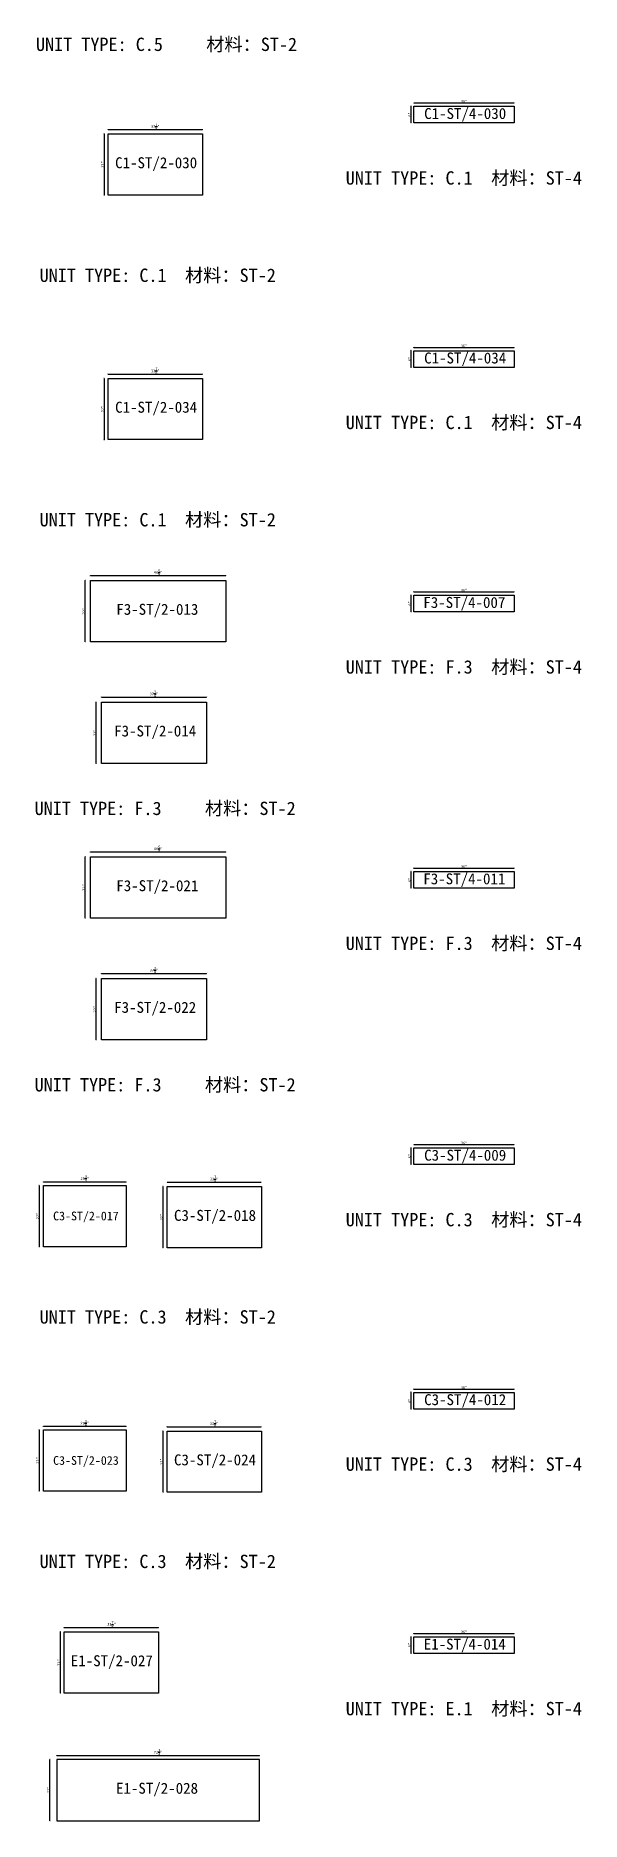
# Model space of a CAD drawing. Header units: millimetres. Extents: x -46962 to 137822, y -48342 to 2116.
# Drawn here: x 19769 to 24745, y -29375 to -13091 of the extents above; entities that cross this region are included whole.
import ezdxf
from ezdxf.enums import TextEntityAlignment as Align

# ---------------------------------------------------------------- set-up
doc = ezdxf.new("R2010")
doc.units = ezdxf.units.MM
doc.layers.add('COUNTERTOP_NUMBER', color=3, linetype='Continuous')
doc.layers.add('COUNTERTOPS', color=7, linetype='Continuous')
doc.styles.add('样式 1', font='')
doc.styles.get('样式 1').set_extended_font_data('NSimSun')
doc.dimstyles.new('副本 ISO-25', dxfattribs={"dimtxt": 25, "dimasz": 10, "dimexe": 1.5, "dimexo": 0.5, "dimtad": 1, "dimlfac": 0.03937, "dimlunit": 5, "dimtxsty": '样式 1', "dimblk": 'ARCHTICK', "dimcen": 2.5, "dimclrd": 256, "dimclrt": 1, "dimazin": 3, "dimtfac": 1, "dimtmove": 0, "dimatfit": 3, "dimfxlon": 1})

msp = doc.modelspace()

# ---------------------------------------------------------------- texts
at = {"style": '样式 1'}
for s, p in [('UNIT TYPE: C.5', (19771.78, -13230.277)), ('材料：ST-2', (21324.505, -13230.277)), ('UNIT TYPE: C.1', (22596.955, -14449.039)), ('材料：ST-4', (23923.236, -14449.039)), ('UNIT TYPE: C.1', (19805.08, -15336.218)), ('材料：ST-2', (21131.361, -15336.218)), ('UNIT TYPE: C.1', (22596.955, -16678.607)), ('材料：ST-4', (23923.236, -16678.607)), ('UNIT TYPE: C.1', (19805.08, -17565.785)), ('材料：ST-2', (21131.361, -17565.785)), ('UNIT TYPE: F.3', (22596.955, -18908.174)), ('材料：ST-4', (23923.236, -18908.174)), ('UNIT TYPE: F.3', (19759.439, -20198.342)), ('材料：ST-2', (21312.164, -20198.342)), ('UNIT TYPE: F.3', (22596.955, -21428.592)), ('材料：ST-4', (23923.236, -21428.592)), ('UNIT TYPE: F.3', (19759.439, -22718.76)), ('材料：ST-2', (21312.164, -22718.76)), ('UNIT TYPE: C.3', (22596.955, -23949.01)), ('材料：ST-4', (23923.236, -23949.01)), ('UNIT TYPE: C.3', (19805.08, -24836.189)), ('材料：ST-2', (21131.361, -24836.189)), ('材料：ST-4', (23923.236, -26178.577)), ('UNIT TYPE: C.3', (22596.955, -26178.577)), ('UNIT TYPE: C.3', (19805.08, -27065.756)), ('材料：ST-2', (21131.361, -27065.756)), ('UNIT TYPE: E.1', (22596.955, -28408.145)), ('材料：ST-4', (23923.236, -28408.145))]:
    msp.add_text(s, height=121.5865, dxfattribs=at).set_placement(p)
at = {"layer": 'COUNTERTOP_NUMBER', "color": 3, "style": '样式 1'}
for s, height, p in [('C1-ST/4-030', 100, (23686.51, -13800.452)), ('C1-ST/2-030', 100, (20867.715, -14249.583)), ('C1-ST/4-034', 100, (23686.51, -16030.019)), ('C1-ST/2-034', 100, (20867.715, -16479.151)), ('F3-ST/4-007', 100, (23678.733, -18259.586)), ('F3-ST/2-013', 100, (20878.58, -18322.228)), ('F3-ST/2-014', 100, (20859.124, -19431.812)), ('F3-ST/2-021', 100, (20878.58, -20842.646)), ('F3-ST/4-011', 100, (23678.733, -20780.004)), ('F3-ST/2-022', 100, (20859.124, -21952.231)), ('C3-ST/4-009', 100, (23686.51, -23300.422)), ('C3-ST/2-017', 80, (20227.2, -23854.771)), ('C3-ST/2-018', 100, (21404.759, -23849.439)), ('C3-ST/4-012', 100, (23686.51, -25529.99)), ('C3-ST/2-023', 80, (20227.2, -26084.338)), ('C3-ST/2-024', 100, (21404.759, -26079.006)), ('E1-ST/4-014', 100, (23682.656, -27759.557)), ('E1-ST/2-027', 100, (20463.78, -27910.928)), ('E1-ST/2-028', 100, (20875.883, -29073.824))]:
    msp.add_text(s, height=height, dxfattribs=at).set_placement(p, align=Align.MIDDLE_CENTER)

# ---------------------------------------------------------------- blocks, each defined once
blk = doc.blocks.new('_ArchTick')
at = {"color": 0, "linetype": 'ByBlock', "const_width": 0.15}
blk.add_lwpolyline([(-0.5, -0.5), (0.5, 0.5)], dxfattribs=at)
blk = doc.blocks.new('*D787')
at = {"color": 0, "lineweight": -2, "transparency": 16777216}
for p, q in [((20430, -13948), (20430, -13946)), ((21290, -13948), (21290, -13946))]:
    blk.add_line(p, q, dxfattribs=at)
at = {"lineweight": -2, "transparency": 16777216}
blk.add_line((20430, -13947), (21290, -13947), dxfattribs=at)
at = {"layer": 'Defpoints', "color": 0, "transparency": 16777216}
for p in [(20430, -13987), (21290, -13947), (21290, -13987)]:
    blk.add_point(p, dxfattribs=at)
at = {"lineweight": -2, "transparency": 16777216, "xscale": 10, "yscale": 10, "zscale": 10, "rotation": 180}
blk.add_blockref('_ArchTick', (20430, -13947), dxfattribs=at)
at = {"lineweight": -2, "transparency": 16777216, "xscale": 10, "yscale": 10, "zscale": 10}
blk.add_blockref('_ArchTick', (21290, -13947), dxfattribs=at)
at = {"color": 1, "transparency": 16777216, "insert": (20860, -13918), "char_height": 25, "attachment_point": 5, "style": '样式 1'}
blk.add_mtext('\\A1;33{\\H1x;\\S7/8;}"', dxfattribs=at)
blk = doc.blocks.new('*D788')
at = {"color": 0, "lineweight": -2, "transparency": 16777216}
for p, q in [((20394, -13987), (20392, -13987)), ((20394, -14545), (20392, -14545))]:
    blk.add_line(p, q, dxfattribs=at)
at = {"lineweight": -2, "transparency": 16777216}
blk.add_line((20393, -13987), (20393, -14545), dxfattribs=at)
at = {"layer": 'Defpoints', "color": 0, "transparency": 16777216}
for p in [(20430, -13987), (20393, -14545), (20430, -14545)]:
    blk.add_point(p, dxfattribs=at)
at = {"lineweight": -2, "transparency": 16777216, "xscale": 10, "yscale": 10, "zscale": 10}
for p, rotation in [((20393, -13987), 90), ((20393, -14545), 270)]:
    blk.add_blockref('_ArchTick', p, dxfattribs=dict(at, rotation=rotation))
at = {"color": 1, "transparency": 16777216, "insert": (20380, -14266), "char_height": 25, "attachment_point": 5, "rotation": 90, "style": '样式 1'}
blk.add_mtext('\\A1;22"', dxfattribs=at)
blk = doc.blocks.new('*D797')
at = {"color": 0, "lineweight": -2, "transparency": 16777216}
for p, q in [((20430, -16178), (20430, -16175)), ((21290, -16178), (21290, -16175))]:
    blk.add_line(p, q, dxfattribs=at)
at = {"lineweight": -2, "transparency": 16777216}
blk.add_line((20430, -16177), (21290, -16177), dxfattribs=at)
at = {"layer": 'Defpoints', "color": 0, "transparency": 16777216}
for p in [(20430, -16216), (21290, -16177), (21290, -16216)]:
    blk.add_point(p, dxfattribs=at)
at = {"lineweight": -2, "transparency": 16777216, "xscale": 10, "yscale": 10, "zscale": 10, "rotation": 180}
blk.add_blockref('_ArchTick', (20430, -16177), dxfattribs=at)
at = {"lineweight": -2, "transparency": 16777216, "xscale": 10, "yscale": 10, "zscale": 10}
blk.add_blockref('_ArchTick', (21290, -16177), dxfattribs=at)
at = {"color": 1, "transparency": 16777216, "insert": (20860, -16148), "char_height": 25, "attachment_point": 5, "style": '样式 1'}
blk.add_mtext('\\A1;33{\\H1x;\\S7/8;}"', dxfattribs=at)
blk = doc.blocks.new('*D798')
at = {"color": 0, "lineweight": -2, "transparency": 16777216}
for p, q in [((20394, -16216), (20392, -16216)), ((20394, -16775), (20392, -16775))]:
    blk.add_line(p, q, dxfattribs=at)
at = {"lineweight": -2, "transparency": 16777216}
blk.add_line((20393, -16216), (20393, -16775), dxfattribs=at)
at = {"layer": 'Defpoints', "color": 0, "transparency": 16777216}
for p in [(20430, -16216), (20393, -16775), (20430, -16775)]:
    blk.add_point(p, dxfattribs=at)
at = {"lineweight": -2, "transparency": 16777216, "xscale": 10, "yscale": 10, "zscale": 10}
for p, rotation in [((20393, -16216), 90), ((20393, -16775), 270)]:
    blk.add_blockref('_ArchTick', p, dxfattribs=dict(at, rotation=rotation))
at = {"color": 1, "transparency": 16777216, "insert": (20380, -16496), "char_height": 25, "attachment_point": 5, "rotation": 90, "style": '样式 1'}
blk.add_mtext('\\A1;22"', dxfattribs=at)
blk = doc.blocks.new('*D811')
at = {"color": 0, "lineweight": -2, "transparency": 16777216}
for p, q in [((20268, -18016), (20268, -18013)), ((21504, -18016), (21504, -18013))]:
    blk.add_line(p, q, dxfattribs=at)
at = {"lineweight": -2, "transparency": 16777216}
blk.add_line((20268, -18015), (21504, -18015), dxfattribs=at)
at = {"layer": 'Defpoints', "color": 0, "transparency": 16777216}
for p in [(20268, -18059), (21504, -18015), (21504, -18059)]:
    blk.add_point(p, dxfattribs=at)
at = {"lineweight": -2, "transparency": 16777216, "xscale": 10, "yscale": 10, "zscale": 10, "rotation": 180}
blk.add_blockref('_ArchTick', (20268, -18015), dxfattribs=at)
at = {"lineweight": -2, "transparency": 16777216, "xscale": 10, "yscale": 10, "zscale": 10}
blk.add_blockref('_ArchTick', (21504, -18015), dxfattribs=at)
at = {"color": 1, "transparency": 16777216, "insert": (20886, -17986), "char_height": 25, "attachment_point": 5, "style": '样式 1'}
blk.add_mtext('\\A1;48{\\H1x;\\S5/8;}"', dxfattribs=at)
blk = doc.blocks.new('*D812')
at = {"color": 0, "lineweight": -2, "transparency": 16777216}
for p, q in [((20222, -18059), (20219, -18059)), ((20222, -18618), (20219, -18618))]:
    blk.add_line(p, q, dxfattribs=at)
at = {"lineweight": -2, "transparency": 16777216}
blk.add_line((20221, -18618), (20221, -18059), dxfattribs=at)
at = {"layer": 'Defpoints', "color": 0, "transparency": 16777216}
for p in [(20221, -18059), (20268, -18059), (20268, -18618)]:
    blk.add_point(p, dxfattribs=at)
at = {"lineweight": -2, "transparency": 16777216, "xscale": 10, "yscale": 10, "zscale": 10}
for p, rotation in [((20221, -18059), 90), ((20221, -18618), 270)]:
    blk.add_blockref('_ArchTick', p, dxfattribs=dict(at, rotation=rotation))
at = {"color": 1, "transparency": 16777216, "insert": (20208, -18339), "char_height": 25, "attachment_point": 5, "rotation": 90, "style": '样式 1'}
blk.add_mtext('\\A1;22"', dxfattribs=at)
blk = doc.blocks.new('*D813')
at = {"color": 0, "lineweight": -2, "transparency": 16777216}
for p, q in [((20369, -19123), (20369, -19120)), ((21328, -19123), (21328, -19120))]:
    blk.add_line(p, q, dxfattribs=at)
at = {"lineweight": -2, "transparency": 16777216}
blk.add_line((20369, -19122), (21328, -19122), dxfattribs=at)
at = {"layer": 'Defpoints', "color": 0, "transparency": 16777216}
for p in [(20369, -19169), (21328, -19122), (21328, -19169)]:
    blk.add_point(p, dxfattribs=at)
at = {"lineweight": -2, "transparency": 16777216, "xscale": 10, "yscale": 10, "zscale": 10, "rotation": 180}
blk.add_blockref('_ArchTick', (20369, -19122), dxfattribs=at)
at = {"lineweight": -2, "transparency": 16777216, "xscale": 10, "yscale": 10, "zscale": 10}
blk.add_blockref('_ArchTick', (21328, -19122), dxfattribs=at)
at = {"color": 1, "transparency": 16777216, "insert": (20848, -19093), "char_height": 25, "attachment_point": 5, "style": '样式 1'}
blk.add_mtext('\\A1;37{\\H1x;\\S3/4;}"', dxfattribs=at)
blk = doc.blocks.new('*D814')
at = {"color": 0, "lineweight": -2, "transparency": 16777216}
for p, q in [((20322, -19169), (20319, -19169)), ((20322, -19728), (20319, -19728))]:
    blk.add_line(p, q, dxfattribs=at)
at = {"lineweight": -2, "transparency": 16777216}
blk.add_line((20321, -19728), (20321, -19169), dxfattribs=at)
at = {"layer": 'Defpoints', "color": 0, "transparency": 16777216}
for p in [(20321, -19169), (20369, -19169), (20369, -19728)]:
    blk.add_point(p, dxfattribs=at)
at = {"lineweight": -2, "transparency": 16777216, "xscale": 10, "yscale": 10, "zscale": 10}
for p, rotation in [((20321, -19169), 90), ((20321, -19728), 270)]:
    blk.add_blockref('_ArchTick', p, dxfattribs=dict(at, rotation=rotation))
at = {"color": 1, "transparency": 16777216, "insert": (20308, -19448), "char_height": 25, "attachment_point": 5, "rotation": 90, "style": '样式 1'}
blk.add_mtext('\\A1;22"', dxfattribs=at)
blk = doc.blocks.new('*D823')
at = {"color": 0, "lineweight": -2, "transparency": 16777216}
for p, q in [((20268, -20536), (20268, -20534)), ((21504, -20536), (21504, -20534))]:
    blk.add_line(p, q, dxfattribs=at)
at = {"lineweight": -2, "transparency": 16777216}
blk.add_line((20268, -20535), (21504, -20535), dxfattribs=at)
at = {"layer": 'Defpoints', "color": 0, "transparency": 16777216}
for p in [(20268, -20580), (21504, -20535), (21504, -20580)]:
    blk.add_point(p, dxfattribs=at)
at = {"lineweight": -2, "transparency": 16777216, "xscale": 10, "yscale": 10, "zscale": 10, "rotation": 180}
blk.add_blockref('_ArchTick', (20268, -20535), dxfattribs=at)
at = {"lineweight": -2, "transparency": 16777216, "xscale": 10, "yscale": 10, "zscale": 10}
blk.add_blockref('_ArchTick', (21504, -20535), dxfattribs=at)
at = {"color": 1, "transparency": 16777216, "insert": (20886, -20506), "char_height": 25, "attachment_point": 5, "style": '样式 1'}
blk.add_mtext('\\A1;48{\\H1x;\\S5/8;}"', dxfattribs=at)
blk = doc.blocks.new('*D824')
at = {"color": 0, "lineweight": -2, "transparency": 16777216}
for p, q in [((20222, -20580), (20219, -20580)), ((20222, -21138), (20219, -21138))]:
    blk.add_line(p, q, dxfattribs=at)
at = {"lineweight": -2, "transparency": 16777216}
blk.add_line((20221, -21138), (20221, -20580), dxfattribs=at)
at = {"layer": 'Defpoints', "color": 0, "transparency": 16777216}
for p in [(20221, -20580), (20268, -20580), (20268, -21138)]:
    blk.add_point(p, dxfattribs=at)
at = {"lineweight": -2, "transparency": 16777216, "xscale": 10, "yscale": 10, "zscale": 10}
for p, rotation in [((20221, -20580), 90), ((20221, -21138), 270)]:
    blk.add_blockref('_ArchTick', p, dxfattribs=dict(at, rotation=rotation))
at = {"color": 1, "transparency": 16777216, "insert": (20208, -20859), "char_height": 25, "attachment_point": 5, "rotation": 90, "style": '样式 1'}
blk.add_mtext('\\A1;22"', dxfattribs=at)
blk = doc.blocks.new('*D825')
at = {"color": 0, "lineweight": -2, "transparency": 16777216}
for p, q in [((20369, -21643), (20369, -21641)), ((21328, -21643), (21328, -21641))]:
    blk.add_line(p, q, dxfattribs=at)
at = {"lineweight": -2, "transparency": 16777216}
blk.add_line((20369, -21642), (21328, -21642), dxfattribs=at)
at = {"layer": 'Defpoints', "color": 0, "transparency": 16777216}
for p in [(21328, -21642), (20369, -21689), (21328, -21689)]:
    blk.add_point(p, dxfattribs=at)
at = {"lineweight": -2, "transparency": 16777216, "xscale": 10, "yscale": 10, "zscale": 10, "rotation": 180}
blk.add_blockref('_ArchTick', (20369, -21642), dxfattribs=at)
at = {"lineweight": -2, "transparency": 16777216, "xscale": 10, "yscale": 10, "zscale": 10}
blk.add_blockref('_ArchTick', (21328, -21642), dxfattribs=at)
at = {"color": 1, "transparency": 16777216, "insert": (20848, -21613), "char_height": 25, "attachment_point": 5, "style": '样式 1'}
blk.add_mtext('\\A1;37{\\H1x;\\S3/4;}"', dxfattribs=at)
blk = doc.blocks.new('*D826')
at = {"color": 0, "lineweight": -2, "transparency": 16777216}
for p, q in [((20322, -21689), (20319, -21689)), ((20322, -22248), (20319, -22248))]:
    blk.add_line(p, q, dxfattribs=at)
at = {"lineweight": -2, "transparency": 16777216}
blk.add_line((20321, -22248), (20321, -21689), dxfattribs=at)
at = {"layer": 'Defpoints', "color": 0, "transparency": 16777216}
for p in [(20321, -21689), (20369, -21689), (20369, -22248)]:
    blk.add_point(p, dxfattribs=at)
at = {"lineweight": -2, "transparency": 16777216, "xscale": 10, "yscale": 10, "zscale": 10}
for p, rotation in [((20321, -21689), 90), ((20321, -22248), 270)]:
    blk.add_blockref('_ArchTick', p, dxfattribs=dict(at, rotation=rotation))
at = {"color": 1, "transparency": 16777216, "insert": (20308, -21969), "char_height": 25, "attachment_point": 5, "rotation": 90, "style": '样式 1'}
blk.add_mtext('\\A1;22"', dxfattribs=at)
blk = doc.blocks.new('*D829')
at = {"color": 0, "lineweight": -2, "transparency": 16777216}
for p, q in [((19839, -23545), (19839, -23542)), ((20595, -23545), (20595, -23542))]:
    blk.add_line(p, q, dxfattribs=at)
at = {"lineweight": -2, "transparency": 16777216}
blk.add_line((19839, -23544), (20595, -23544), dxfattribs=at)
at = {"layer": 'Defpoints', "color": 0, "transparency": 16777216}
for p in [(19839, -23576), (20595, -23544), (20595, -23576)]:
    blk.add_point(p, dxfattribs=at)
at = {"lineweight": -2, "transparency": 16777216, "xscale": 10, "yscale": 10, "zscale": 10, "rotation": 180}
blk.add_blockref('_ArchTick', (19839, -23544), dxfattribs=at)
at = {"lineweight": -2, "transparency": 16777216, "xscale": 10, "yscale": 10, "zscale": 10}
blk.add_blockref('_ArchTick', (20595, -23544), dxfattribs=at)
at = {"color": 1, "transparency": 16777216, "insert": (20217, -23514), "char_height": 25, "attachment_point": 5, "style": '样式 1'}
blk.add_mtext('\\A1;29{\\H1x;\\S3/4;}"', dxfattribs=at)
blk = doc.blocks.new('*D830')
at = {"color": 0, "lineweight": -2, "transparency": 16777216}
for p, q in [((19801, -23576), (19798, -23576)), ((19801, -24135), (19798, -24135))]:
    blk.add_line(p, q, dxfattribs=at)
at = {"lineweight": -2, "transparency": 16777216}
blk.add_line((19800, -23576), (19800, -24135), dxfattribs=at)
at = {"layer": 'Defpoints', "color": 0, "transparency": 16777216}
for p in [(19839, -23576), (19800, -24135), (19839, -24135)]:
    blk.add_point(p, dxfattribs=at)
at = {"lineweight": -2, "transparency": 16777216, "xscale": 10, "yscale": 10, "zscale": 10}
for p, rotation in [((19800, -23576), 90), ((19800, -24135), 270)]:
    blk.add_blockref('_ArchTick', p, dxfattribs=dict(at, rotation=rotation))
at = {"color": 1, "transparency": 16777216, "insert": (19787, -23856), "char_height": 25, "attachment_point": 5, "rotation": 90, "style": '样式 1'}
blk.add_mtext('\\A1;22"', dxfattribs=at)
blk = doc.blocks.new('*D831')
at = {"color": 0, "lineweight": -2, "transparency": 16777216}
for p, q in [((20967, -23548), (20967, -23546)), ((21827, -23548), (21827, -23546))]:
    blk.add_line(p, q, dxfattribs=at)
at = {"lineweight": -2, "transparency": 16777216}
blk.add_line((20967, -23547), (21827, -23547), dxfattribs=at)
at = {"layer": 'Defpoints', "color": 0, "transparency": 16777216}
for p in [(20967, -23586), (21827, -23547), (21827, -23586)]:
    blk.add_point(p, dxfattribs=at)
at = {"lineweight": -2, "transparency": 16777216, "xscale": 10, "yscale": 10, "zscale": 10, "rotation": 180}
blk.add_blockref('_ArchTick', (20967, -23547), dxfattribs=at)
at = {"lineweight": -2, "transparency": 16777216, "xscale": 10, "yscale": 10, "zscale": 10}
blk.add_blockref('_ArchTick', (21827, -23547), dxfattribs=at)
at = {"color": 1, "transparency": 16777216, "insert": (21397, -23518), "char_height": 25, "attachment_point": 5, "style": '样式 1'}
blk.add_mtext('\\A1;33{\\H1x;\\S7/8;}"', dxfattribs=at)
blk = doc.blocks.new('*D832')
at = {"color": 0, "lineweight": -2, "transparency": 16777216}
for p, q in [((20931, -23586), (20929, -23586)), ((20931, -24145), (20929, -24145))]:
    blk.add_line(p, q, dxfattribs=at)
at = {"lineweight": -2, "transparency": 16777216}
blk.add_line((20930, -23586), (20930, -24145), dxfattribs=at)
at = {"layer": 'Defpoints', "color": 0, "transparency": 16777216}
for p in [(20967, -23586), (20930, -24145), (20967, -24145)]:
    blk.add_point(p, dxfattribs=at)
at = {"lineweight": -2, "transparency": 16777216, "xscale": 10, "yscale": 10, "zscale": 10}
for p, rotation in [((20930, -23586), 90), ((20930, -24145), 270)]:
    blk.add_blockref('_ArchTick', p, dxfattribs=dict(at, rotation=rotation))
at = {"color": 1, "transparency": 16777216, "insert": (20917, -23866), "char_height": 25, "attachment_point": 5, "rotation": 90, "style": '样式 1'}
blk.add_mtext('\\A1;22"', dxfattribs=at)
blk = doc.blocks.new('*D841')
at = {"color": 0, "lineweight": -2, "transparency": 16777216}
for p, q in [((19839, -25774), (19839, -25772)), ((20595, -25774), (20595, -25772))]:
    blk.add_line(p, q, dxfattribs=at)
at = {"lineweight": -2, "transparency": 16777216}
blk.add_line((19839, -25773), (20595, -25773), dxfattribs=at)
at = {"layer": 'Defpoints', "color": 0, "transparency": 16777216}
for p in [(19839, -25806), (20595, -25773), (20595, -25806)]:
    blk.add_point(p, dxfattribs=at)
at = {"lineweight": -2, "transparency": 16777216, "xscale": 10, "yscale": 10, "zscale": 10, "rotation": 180}
blk.add_blockref('_ArchTick', (19839, -25773), dxfattribs=at)
at = {"lineweight": -2, "transparency": 16777216, "xscale": 10, "yscale": 10, "zscale": 10}
blk.add_blockref('_ArchTick', (20595, -25773), dxfattribs=at)
at = {"color": 1, "transparency": 16777216, "insert": (20217, -25744), "char_height": 25, "attachment_point": 5, "style": '样式 1'}
blk.add_mtext('\\A1;29{\\H1x;\\S3/4;}"', dxfattribs=at)
blk = doc.blocks.new('*D842')
at = {"color": 0, "lineweight": -2, "transparency": 16777216}
for p, q in [((19801, -25806), (19798, -25806)), ((19801, -26365), (19798, -26365))]:
    blk.add_line(p, q, dxfattribs=at)
at = {"lineweight": -2, "transparency": 16777216}
blk.add_line((19800, -25806), (19800, -26365), dxfattribs=at)
at = {"layer": 'Defpoints', "color": 0, "transparency": 16777216}
for p in [(19839, -25806), (19800, -26365), (19839, -26365)]:
    blk.add_point(p, dxfattribs=at)
at = {"lineweight": -2, "transparency": 16777216, "xscale": 10, "yscale": 10, "zscale": 10}
for p, rotation in [((19800, -25806), 90), ((19800, -26365), 270)]:
    blk.add_blockref('_ArchTick', p, dxfattribs=dict(at, rotation=rotation))
at = {"color": 1, "transparency": 16777216, "insert": (19787, -26085), "char_height": 25, "attachment_point": 5, "rotation": 90, "style": '样式 1'}
blk.add_mtext('\\A1;22"', dxfattribs=at)
blk = doc.blocks.new('*D843')
at = {"color": 0, "lineweight": -2, "transparency": 16777216}
for p, q in [((20967, -25778), (20967, -25775)), ((21827, -25778), (21827, -25775))]:
    blk.add_line(p, q, dxfattribs=at)
at = {"lineweight": -2, "transparency": 16777216}
blk.add_line((20967, -25777), (21827, -25777), dxfattribs=at)
at = {"layer": 'Defpoints', "color": 0, "transparency": 16777216}
for p in [(20967, -25816), (21827, -25777), (21827, -25816)]:
    blk.add_point(p, dxfattribs=at)
at = {"lineweight": -2, "transparency": 16777216, "xscale": 10, "yscale": 10, "zscale": 10, "rotation": 180}
blk.add_blockref('_ArchTick', (20967, -25777), dxfattribs=at)
at = {"lineweight": -2, "transparency": 16777216, "xscale": 10, "yscale": 10, "zscale": 10}
blk.add_blockref('_ArchTick', (21827, -25777), dxfattribs=at)
at = {"color": 1, "transparency": 16777216, "insert": (21397, -25748), "char_height": 25, "attachment_point": 5, "style": '样式 1'}
blk.add_mtext('\\A1;33{\\H1x;\\S7/8;}"', dxfattribs=at)
blk = doc.blocks.new('*D844')
at = {"color": 0, "lineweight": -2, "transparency": 16777216}
for p, q in [((20931, -25816), (20929, -25816)), ((20931, -26375), (20929, -26375))]:
    blk.add_line(p, q, dxfattribs=at)
at = {"lineweight": -2, "transparency": 16777216}
blk.add_line((20930, -25816), (20930, -26375), dxfattribs=at)
at = {"layer": 'Defpoints', "color": 0, "transparency": 16777216}
for p in [(20967, -25816), (20930, -26375), (20967, -26375)]:
    blk.add_point(p, dxfattribs=at)
at = {"lineweight": -2, "transparency": 16777216, "xscale": 10, "yscale": 10, "zscale": 10}
for p, rotation in [((20930, -25816), 90), ((20930, -26375), 270)]:
    blk.add_blockref('_ArchTick', p, dxfattribs=dict(at, rotation=rotation))
at = {"color": 1, "transparency": 16777216, "insert": (20917, -26095), "char_height": 25, "attachment_point": 5, "rotation": 90, "style": '样式 1'}
blk.add_mtext('\\A1;22"', dxfattribs=at)
blk = doc.blocks.new('*D861')
at = {"color": 0, "lineweight": -2, "transparency": 16777216}
for p, q in [((20030, -27610), (20030, -27607)), ((20890, -27610), (20890, -27607))]:
    blk.add_line(p, q, dxfattribs=at)
at = {"lineweight": -2, "transparency": 16777216}
blk.add_line((20030, -27609), (20890, -27609), dxfattribs=at)
at = {"layer": 'Defpoints', "color": 0, "transparency": 16777216}
for p in [(20030, -27648), (20890, -27609), (20890, -27648)]:
    blk.add_point(p, dxfattribs=at)
at = {"lineweight": -2, "transparency": 16777216, "xscale": 10, "yscale": 10, "zscale": 10, "rotation": 180}
blk.add_blockref('_ArchTick', (20030, -27609), dxfattribs=at)
at = {"lineweight": -2, "transparency": 16777216, "xscale": 10, "yscale": 10, "zscale": 10}
blk.add_blockref('_ArchTick', (20890, -27609), dxfattribs=at)
at = {"color": 1, "transparency": 16777216, "insert": (20460, -27579), "char_height": 25, "attachment_point": 5, "style": '样式 1'}
blk.add_mtext('\\A1;33{\\H1x;\\S7/8;}"', dxfattribs=at)
blk = doc.blocks.new('*D862')
at = {"color": 0, "lineweight": -2, "transparency": 16777216}
for p, q in [((19994, -27648), (19992, -27648)), ((19994, -28207), (19992, -28207))]:
    blk.add_line(p, q, dxfattribs=at)
at = {"lineweight": -2, "transparency": 16777216}
blk.add_line((19993, -27648), (19993, -28207), dxfattribs=at)
at = {"layer": 'Defpoints', "color": 0, "transparency": 16777216}
for p in [(20030, -27648), (19993, -28207), (20030, -28207)]:
    blk.add_point(p, dxfattribs=at)
at = {"lineweight": -2, "transparency": 16777216, "xscale": 10, "yscale": 10, "zscale": 10}
for p, rotation in [((19993, -27648), 90), ((19993, -28207), 270)]:
    blk.add_blockref('_ArchTick', p, dxfattribs=dict(at, rotation=rotation))
at = {"color": 1, "transparency": 16777216, "insert": (19980, -27927), "char_height": 25, "attachment_point": 5, "rotation": 90, "style": '样式 1'}
blk.add_mtext('\\A1;22"', dxfattribs=at)
blk = doc.blocks.new('*D863')
at = {"color": 0, "lineweight": -2, "transparency": 16777216}
for p, q in [((19962, -28775), (19962, -28773)), ((21810, -28775), (21810, -28773))]:
    blk.add_line(p, q, dxfattribs=at)
at = {"lineweight": -2, "transparency": 16777216}
blk.add_line((19962, -28774), (21810, -28774), dxfattribs=at)
at = {"layer": 'Defpoints', "color": 0, "transparency": 16777216}
for p in [(19962, -28811), (21810, -28774), (21810, -28811)]:
    blk.add_point(p, dxfattribs=at)
at = {"lineweight": -2, "transparency": 16777216, "xscale": 10, "yscale": 10, "zscale": 10, "rotation": 180}
blk.add_blockref('_ArchTick', (19962, -28774), dxfattribs=at)
at = {"lineweight": -2, "transparency": 16777216, "xscale": 10, "yscale": 10, "zscale": 10}
blk.add_blockref('_ArchTick', (21810, -28774), dxfattribs=at)
at = {"color": 1, "transparency": 16777216, "insert": (20886, -28745), "char_height": 25, "attachment_point": 5, "style": '样式 1'}
blk.add_mtext('\\A1;72{\\H1x;\\S3/4;}"', dxfattribs=at)
blk = doc.blocks.new('*D864')
at = {"color": 0, "lineweight": -2, "transparency": 16777216}
for p, q in [((19900, -28811), (19898, -28811)), ((19900, -29370), (19898, -29370))]:
    blk.add_line(p, q, dxfattribs=at)
at = {"lineweight": -2, "transparency": 16777216}
blk.add_line((19899, -29370), (19899, -28811), dxfattribs=at)
at = {"layer": 'Defpoints', "color": 0, "transparency": 16777216}
for p in [(19899, -28811), (19962, -28811), (19962, -29370)]:
    blk.add_point(p, dxfattribs=at)
at = {"lineweight": -2, "transparency": 16777216, "xscale": 10, "yscale": 10, "zscale": 10}
for p, rotation in [((19899, -28811), 90), ((19899, -29370), 270)]:
    blk.add_blockref('_ArchTick', p, dxfattribs=dict(at, rotation=rotation))
at = {"color": 1, "transparency": 16777216, "insert": (19886, -29090), "char_height": 25, "attachment_point": 5, "rotation": 90, "style": '样式 1'}
blk.add_mtext('\\A1;22"', dxfattribs=at)
blk = doc.blocks.new('*D793')
at = {"color": 0, "lineweight": -2, "transparency": 16777216}
for p, q in [((23219, -13704), (23219, -13702)), ((24133, -13704), (24133, -13702))]:
    blk.add_line(p, q, dxfattribs=at)
at = {"lineweight": -2, "transparency": 16777216}
blk.add_line((23219, -13703), (24133, -13703), dxfattribs=at)
at = {"layer": 'Defpoints', "color": 0, "transparency": 16777216}
for p in [(23219, -13734), (24133, -13703), (24133, -13734)]:
    blk.add_point(p, dxfattribs=at)
at = {"lineweight": -2, "transparency": 16777216, "xscale": 10, "yscale": 10, "zscale": 10, "rotation": 180}
blk.add_blockref('_ArchTick', (23219, -13703), dxfattribs=at)
at = {"lineweight": -2, "transparency": 16777216, "xscale": 10, "yscale": 10, "zscale": 10}
blk.add_blockref('_ArchTick', (24133, -13703), dxfattribs=at)
at = {"color": 1, "transparency": 16777216, "insert": (23676, -13690), "char_height": 25, "attachment_point": 5, "style": '样式 1'}
blk.add_mtext('\\A1;36"', dxfattribs=at)
blk = doc.blocks.new('*D794')
at = {"color": 0, "lineweight": -2, "transparency": 16777216}
for p, q in [((23194, -13734), (23191, -13734)), ((23194, -13886), (23191, -13886))]:
    blk.add_line(p, q, dxfattribs=at)
at = {"lineweight": -2, "transparency": 16777216}
blk.add_line((23193, -13886), (23193, -13734), dxfattribs=at)
at = {"layer": 'Defpoints', "color": 0, "transparency": 16777216}
for p in [(23193, -13734), (23219, -13734), (23219, -13886)]:
    blk.add_point(p, dxfattribs=at)
at = {"lineweight": -2, "transparency": 16777216, "xscale": 10, "yscale": 10, "zscale": 10}
for p, rotation in [((23193, -13734), 90), ((23193, -13886), 270)]:
    blk.add_blockref('_ArchTick', p, dxfattribs=dict(at, rotation=rotation))
at = {"color": 1, "transparency": 16777216, "insert": (23180, -13810), "char_height": 25, "attachment_point": 5, "rotation": 90, "style": '样式 1'}
blk.add_mtext('\\A1;6"', dxfattribs=at)
blk = doc.blocks.new('*D803')
at = {"color": 0, "lineweight": -2, "transparency": 16777216}
for p, q in [((23219, -15934), (23219, -15931)), ((24133, -15934), (24133, -15931))]:
    blk.add_line(p, q, dxfattribs=at)
at = {"lineweight": -2, "transparency": 16777216}
blk.add_line((23219, -15933), (24133, -15933), dxfattribs=at)
at = {"layer": 'Defpoints', "color": 0, "transparency": 16777216}
for p in [(24133, -15933), (23219, -15963), (24133, -15963)]:
    blk.add_point(p, dxfattribs=at)
at = {"lineweight": -2, "transparency": 16777216, "xscale": 10, "yscale": 10, "zscale": 10, "rotation": 180}
blk.add_blockref('_ArchTick', (23219, -15933), dxfattribs=at)
at = {"lineweight": -2, "transparency": 16777216, "xscale": 10, "yscale": 10, "zscale": 10}
blk.add_blockref('_ArchTick', (24133, -15933), dxfattribs=at)
at = {"color": 1, "transparency": 16777216, "insert": (23676, -15919), "char_height": 25, "attachment_point": 5, "style": '样式 1'}
blk.add_mtext('\\A1;36"', dxfattribs=at)
blk = doc.blocks.new('*D804')
at = {"color": 0, "lineweight": -2, "transparency": 16777216}
for p, q in [((23194, -15963), (23191, -15963)), ((23194, -16116), (23191, -16116))]:
    blk.add_line(p, q, dxfattribs=at)
at = {"lineweight": -2, "transparency": 16777216}
blk.add_line((23193, -16116), (23193, -15963), dxfattribs=at)
at = {"layer": 'Defpoints', "color": 0, "transparency": 16777216}
for p in [(23193, -15963), (23219, -15963), (23219, -16116)]:
    blk.add_point(p, dxfattribs=at)
at = {"lineweight": -2, "transparency": 16777216, "xscale": 10, "yscale": 10, "zscale": 10}
for p, rotation in [((23193, -15963), 90), ((23193, -16116), 270)]:
    blk.add_blockref('_ArchTick', p, dxfattribs=dict(at, rotation=rotation))
at = {"color": 1, "transparency": 16777216, "insert": (23180, -16040), "char_height": 25, "attachment_point": 5, "rotation": 90, "style": '样式 1'}
blk.add_mtext('\\A1;6"', dxfattribs=at)
blk = doc.blocks.new('*D815')
at = {"color": 0, "lineweight": -2, "transparency": 16777216}
for p, q in [((23219, -18163), (23219, -18161)), ((24133, -18163), (24133, -18161))]:
    blk.add_line(p, q, dxfattribs=at)
at = {"lineweight": -2, "transparency": 16777216}
blk.add_line((23219, -18162), (24133, -18162), dxfattribs=at)
at = {"layer": 'Defpoints', "color": 0, "transparency": 16777216}
for p in [(23219, -18193), (24133, -18162), (24133, -18193)]:
    blk.add_point(p, dxfattribs=at)
at = {"lineweight": -2, "transparency": 16777216, "xscale": 10, "yscale": 10, "zscale": 10, "rotation": 180}
blk.add_blockref('_ArchTick', (23219, -18162), dxfattribs=at)
at = {"lineweight": -2, "transparency": 16777216, "xscale": 10, "yscale": 10, "zscale": 10}
blk.add_blockref('_ArchTick', (24133, -18162), dxfattribs=at)
at = {"color": 1, "transparency": 16777216, "insert": (23676, -18149), "char_height": 25, "attachment_point": 5, "style": '样式 1'}
blk.add_mtext('\\A1;36"', dxfattribs=at)
blk = doc.blocks.new('*D816')
at = {"color": 0, "lineweight": -2, "transparency": 16777216}
for p, q in [((23194, -18193), (23191, -18193)), ((23194, -18345), (23191, -18345))]:
    blk.add_line(p, q, dxfattribs=at)
at = {"lineweight": -2, "transparency": 16777216}
blk.add_line((23193, -18345), (23193, -18193), dxfattribs=at)
at = {"layer": 'Defpoints', "color": 0, "transparency": 16777216}
for p in [(23193, -18193), (23219, -18193), (23219, -18345)]:
    blk.add_point(p, dxfattribs=at)
at = {"lineweight": -2, "transparency": 16777216, "xscale": 10, "yscale": 10, "zscale": 10}
for p, rotation in [((23193, -18193), 90), ((23193, -18345), 270)]:
    blk.add_blockref('_ArchTick', p, dxfattribs=dict(at, rotation=rotation))
at = {"color": 1, "transparency": 16777216, "insert": (23180, -18269), "char_height": 25, "attachment_point": 5, "rotation": 90, "style": '样式 1'}
blk.add_mtext('\\A1;6"', dxfattribs=at)
blk = doc.blocks.new('*D827')
at = {"color": 0, "lineweight": -2, "transparency": 16777216}
for p, q in [((23219, -20684), (23219, -20681)), ((24133, -20684), (24133, -20681))]:
    blk.add_line(p, q, dxfattribs=at)
at = {"lineweight": -2, "transparency": 16777216}
blk.add_line((23219, -20683), (24133, -20683), dxfattribs=at)
at = {"layer": 'Defpoints', "color": 0, "transparency": 16777216}
for p in [(23219, -20713), (24133, -20683), (24133, -20713)]:
    blk.add_point(p, dxfattribs=at)
at = {"lineweight": -2, "transparency": 16777216, "xscale": 10, "yscale": 10, "zscale": 10, "rotation": 180}
blk.add_blockref('_ArchTick', (23219, -20683), dxfattribs=at)
at = {"lineweight": -2, "transparency": 16777216, "xscale": 10, "yscale": 10, "zscale": 10}
blk.add_blockref('_ArchTick', (24133, -20683), dxfattribs=at)
at = {"color": 1, "transparency": 16777216, "insert": (23676, -20669), "char_height": 25, "attachment_point": 5, "style": '样式 1'}
blk.add_mtext('\\A1;36"', dxfattribs=at)
blk = doc.blocks.new('*D828')
at = {"color": 0, "lineweight": -2, "transparency": 16777216}
for p, q in [((23194, -20713), (23191, -20713)), ((23194, -20866), (23191, -20866))]:
    blk.add_line(p, q, dxfattribs=at)
at = {"lineweight": -2, "transparency": 16777216}
blk.add_line((23193, -20866), (23193, -20713), dxfattribs=at)
at = {"layer": 'Defpoints', "color": 0, "transparency": 16777216}
for p in [(23193, -20713), (23219, -20713), (23219, -20866)]:
    blk.add_point(p, dxfattribs=at)
at = {"lineweight": -2, "transparency": 16777216, "xscale": 10, "yscale": 10, "zscale": 10}
for p, rotation in [((23193, -20713), 90), ((23193, -20866), 270)]:
    blk.add_blockref('_ArchTick', p, dxfattribs=dict(at, rotation=rotation))
at = {"color": 1, "transparency": 16777216, "insert": (23180, -20790), "char_height": 25, "attachment_point": 5, "rotation": 90, "style": '样式 1'}
blk.add_mtext('\\A1;6"', dxfattribs=at)
blk = doc.blocks.new('*D839')
at = {"color": 0, "lineweight": -2, "transparency": 16777216}
for p, q in [((23219, -23204), (23219, -23202)), ((24133, -23204), (24133, -23202))]:
    blk.add_line(p, q, dxfattribs=at)
at = {"lineweight": -2, "transparency": 16777216}
blk.add_line((23219, -23203), (24133, -23203), dxfattribs=at)
at = {"layer": 'Defpoints', "color": 0, "transparency": 16777216}
for p in [(23219, -23234), (24133, -23203), (24133, -23234)]:
    blk.add_point(p, dxfattribs=at)
at = {"lineweight": -2, "transparency": 16777216, "xscale": 10, "yscale": 10, "zscale": 10, "rotation": 180}
blk.add_blockref('_ArchTick', (23219, -23203), dxfattribs=at)
at = {"lineweight": -2, "transparency": 16777216, "xscale": 10, "yscale": 10, "zscale": 10}
blk.add_blockref('_ArchTick', (24133, -23203), dxfattribs=at)
at = {"color": 1, "transparency": 16777216, "insert": (23676, -23190), "char_height": 25, "attachment_point": 5, "style": '样式 1'}
blk.add_mtext('\\A1;36"', dxfattribs=at)
blk = doc.blocks.new('*D840')
at = {"color": 0, "lineweight": -2, "transparency": 16777216}
for p, q in [((23194, -23234), (23191, -23234)), ((23194, -23386), (23191, -23386))]:
    blk.add_line(p, q, dxfattribs=at)
at = {"lineweight": -2, "transparency": 16777216}
blk.add_line((23193, -23386), (23193, -23234), dxfattribs=at)
at = {"layer": 'Defpoints', "color": 0, "transparency": 16777216}
for p in [(23193, -23234), (23219, -23234), (23219, -23386)]:
    blk.add_point(p, dxfattribs=at)
at = {"lineweight": -2, "transparency": 16777216, "xscale": 10, "yscale": 10, "zscale": 10}
for p, rotation in [((23193, -23234), 90), ((23193, -23386), 270)]:
    blk.add_blockref('_ArchTick', p, dxfattribs=dict(at, rotation=rotation))
at = {"color": 1, "transparency": 16777216, "insert": (23180, -23310), "char_height": 25, "attachment_point": 5, "rotation": 90, "style": '样式 1'}
blk.add_mtext('\\A1;6"', dxfattribs=at)
blk = doc.blocks.new('*D851')
at = {"color": 0, "lineweight": -2, "transparency": 16777216}
for p, q in [((23219, -25434), (23219, -25431)), ((24133, -25434), (24133, -25431))]:
    blk.add_line(p, q, dxfattribs=at)
at = {"lineweight": -2, "transparency": 16777216}
blk.add_line((23219, -25433), (24133, -25433), dxfattribs=at)
at = {"layer": 'Defpoints', "color": 0, "transparency": 16777216}
for p in [(23219, -25463), (24133, -25433), (24133, -25463)]:
    blk.add_point(p, dxfattribs=at)
at = {"lineweight": -2, "transparency": 16777216, "xscale": 10, "yscale": 10, "zscale": 10, "rotation": 180}
blk.add_blockref('_ArchTick', (23219, -25433), dxfattribs=at)
at = {"lineweight": -2, "transparency": 16777216, "xscale": 10, "yscale": 10, "zscale": 10}
blk.add_blockref('_ArchTick', (24133, -25433), dxfattribs=at)
at = {"color": 1, "transparency": 16777216, "insert": (23676, -25419), "char_height": 25, "attachment_point": 5, "style": '样式 1'}
blk.add_mtext('\\A1;36"', dxfattribs=at)
blk = doc.blocks.new('*D852')
at = {"color": 0, "lineweight": -2, "transparency": 16777216}
for p, q in [((23194, -25463), (23191, -25463)), ((23194, -25616), (23191, -25616))]:
    blk.add_line(p, q, dxfattribs=at)
at = {"lineweight": -2, "transparency": 16777216}
blk.add_line((23193, -25616), (23193, -25463), dxfattribs=at)
at = {"layer": 'Defpoints', "color": 0, "transparency": 16777216}
for p in [(23193, -25463), (23219, -25463), (23219, -25616)]:
    blk.add_point(p, dxfattribs=at)
at = {"lineweight": -2, "transparency": 16777216, "xscale": 10, "yscale": 10, "zscale": 10}
for p, rotation in [((23193, -25463), 90), ((23193, -25616), 270)]:
    blk.add_blockref('_ArchTick', p, dxfattribs=dict(at, rotation=rotation))
at = {"color": 1, "transparency": 16777216, "insert": (23180, -25540), "char_height": 25, "attachment_point": 5, "rotation": 90, "style": '样式 1'}
blk.add_mtext('\\A1;6"', dxfattribs=at)
blk = doc.blocks.new('*D865')
at = {"color": 0, "lineweight": -2, "transparency": 16777216}
for p, q in [((23219, -27663), (23219, -27661)), ((24133, -27663), (24133, -27661))]:
    blk.add_line(p, q, dxfattribs=at)
at = {"lineweight": -2, "transparency": 16777216}
blk.add_line((23219, -27662), (24133, -27662), dxfattribs=at)
at = {"layer": 'Defpoints', "color": 0, "transparency": 16777216}
for p in [(24133, -27662), (23219, -27693), (24133, -27693)]:
    blk.add_point(p, dxfattribs=at)
at = {"lineweight": -2, "transparency": 16777216, "xscale": 10, "yscale": 10, "zscale": 10, "rotation": 180}
blk.add_blockref('_ArchTick', (23219, -27662), dxfattribs=at)
at = {"lineweight": -2, "transparency": 16777216, "xscale": 10, "yscale": 10, "zscale": 10}
blk.add_blockref('_ArchTick', (24133, -27662), dxfattribs=at)
at = {"color": 1, "transparency": 16777216, "insert": (23676, -27649), "char_height": 25, "attachment_point": 5, "style": '样式 1'}
blk.add_mtext('\\A1;36"', dxfattribs=at)
blk = doc.blocks.new('*D866')
at = {"color": 0, "lineweight": -2, "transparency": 16777216}
for p, q in [((23194, -27693), (23191, -27693)), ((23194, -27845), (23191, -27845))]:
    blk.add_line(p, q, dxfattribs=at)
at = {"lineweight": -2, "transparency": 16777216}
blk.add_line((23193, -27845), (23193, -27693), dxfattribs=at)
at = {"layer": 'Defpoints', "color": 0, "transparency": 16777216}
for p in [(23193, -27693), (23219, -27693), (23219, -27845)]:
    blk.add_point(p, dxfattribs=at)
at = {"lineweight": -2, "transparency": 16777216, "xscale": 10, "yscale": 10, "zscale": 10}
for p, rotation in [((23193, -27693), 90), ((23193, -27845), 270)]:
    blk.add_blockref('_ArchTick', p, dxfattribs=dict(at, rotation=rotation))
at = {"color": 1, "transparency": 16777216, "insert": (23180, -27769), "char_height": 25, "attachment_point": 5, "rotation": 90, "style": '样式 1'}
blk.add_mtext('\\A1;6"', dxfattribs=at)

# ---------------------------------------------------------------- dimensions: what is measured, and where the dimension line sits
for base, p1, p2, picture, middle in [((24133.046, -13703.047), (23218.646, -13733.882), (24133.046, -13733.882), '*D793', (23675.846, -13689.922)), ((21290.276, -13947.188), (20429.851, -13986.614), (21290.276, -13986.614), '*D787', (20860.064, -13918.094)), ((24133.046, -15932.614), (23218.646, -15963.45), (24133.046, -15963.45), '*D803', (23675.846, -15919.489)), ((21290.276, -16176.755), (20429.851, -16216.181), (21290.276, -16216.181), '*D797', (20860.064, -16147.661)), ((21503.567, -18014.73), (20268.492, -18059.259), (21503.567, -18059.259), '*D811', (20886.03, -17985.637)), ((24133.046, -18162.181), (23218.646, -18193.017), (24133.046, -18193.017), '*D815', (23675.846, -18149.056)), ((21327.887, -19121.986), (20369.037, -19168.843), (21327.887, -19168.843), '*D813', (20848.462, -19092.893)), ((21503.567, -20535.149), (20268.492, -20579.677), (21503.567, -20579.677), '*D823', (20886.03, -20506.055)), ((24133.046, -20682.599), (23218.646, -20713.435), (24133.046, -20713.435), '*D827', (23675.846, -20669.474)), ((21327.887, -21642.405), (20369.037, -21689.261), (21327.887, -21689.261), '*D825', (20848.462, -21613.311)), ((24133.046, -23203.018), (23218.646, -23233.853), (24133.046, -23233.853), '*D839', (23675.846, -23189.893)), ((20594.96, -23543.551), (19839.31, -23576.236), (20594.96, -23576.236), '*D829', (20217.135, -23514.458)), ((21827.32, -23547.043), (20966.895, -23586.469), (21827.32, -23586.469), '*D831', (21397.108, -23517.949)), ((24133.046, -25432.585), (23218.646, -25463.42), (24133.046, -25463.42), '*D851', (23675.846, -25419.46)), ((20594.96, -25773.118), (19839.31, -25805.803), (20594.96, -25805.803), '*D841', (20217.135, -25744.025)), ((21827.32, -25776.61), (20966.895, -25816.037), (21827.32, -25816.037), '*D843', (21397.108, -25747.516)), ((20890.195, -27608.532), (20029.77, -27647.958), (20890.195, -27647.958), '*D861', (20459.983, -27579.438)), ((24133.046, -27662.152), (23218.646, -27692.988), (24133.046, -27692.988), '*D865', (23675.846, -27649.027)), ((21809.723, -28774.395), (19961.873, -28810.855), (21809.723, -28810.855), '*D863', (20885.798, -28745.301))]:
    dim = msp.add_linear_dim(base=base, p1=p1, p2=p2, dimstyle='副本 ISO-25')
    dim.commit()
    dim.dimension.update_dxf_attribs({"geometry": picture, "text_midpoint": middle})
for base, p1, p2, picture, middle in [((23192.811, -13733.882), (23218.646, -13886.282), (23218.646, -13733.882), '*D794', (23179.686, -13810.082)), ((20393.205, -14545.414), (20429.851, -13986.614), (20429.851, -14545.414), '*D788', (20380.08, -14266.014)), ((23192.811, -15963.45), (23218.646, -16115.85), (23218.646, -15963.45), '*D804', (23179.686, -16039.65)), ((20393.205, -16774.981), (20429.851, -16216.181), (20429.851, -16774.981), '*D798', (20380.08, -16495.581)), ((20220.729, -18059.259), (20268.492, -18618.059), (20268.492, -18059.259), '*D812', (20207.604, -18338.659)), ((23192.811, -18193.017), (23218.646, -18345.417), (23218.646, -18193.017), '*D816', (23179.686, -18269.217)), ((20320.928, -19168.843), (20369.037, -19727.643), (20369.037, -19168.843), '*D814', (20307.803, -19448.243)), ((20220.729, -20579.677), (20268.492, -21138.477), (20268.492, -20579.677), '*D824', (20207.604, -20859.077)), ((23192.811, -20713.435), (23218.646, -20865.835), (23218.646, -20713.435), '*D828', (23179.686, -20789.635)), ((20320.928, -21689.261), (20369.037, -22248.061), (20369.037, -21689.261), '*D826', (20307.803, -21968.661)), ((23192.811, -23233.853), (23218.646, -23386.253), (23218.646, -23233.853), '*D840', (23179.686, -23310.053)), ((19799.983, -24135.036), (19839.31, -23576.236), (19839.31, -24135.036), '*D830', (19786.858, -23855.636)), ((20930.249, -24145.269), (20966.895, -23586.469), (20966.895, -24145.269), '*D832', (20917.124, -23865.869)), ((23192.811, -25463.42), (23218.646, -25615.82), (23218.646, -25463.42), '*D852', (23179.686, -25539.62)), ((19799.983, -26364.603), (19839.31, -25805.803), (19839.31, -26364.603), '*D842', (19786.858, -26085.203)), ((20930.249, -26374.837), (20966.895, -25816.037), (20966.895, -26374.837), '*D844', (20917.124, -26095.437)), ((19993.124, -28206.758), (20029.77, -27647.958), (20029.77, -28206.758), '*D862', (19979.999, -27927.358)), ((23192.811, -27692.988), (23218.646, -27845.388), (23218.646, -27692.988), '*D866', (23179.686, -27769.188)), ((19899.202, -28810.855), (19961.873, -29369.655), (19961.873, -28810.855), '*D864', (19886.077, -29090.255))]:
    dim = msp.add_linear_dim(base=base, p1=p1, p2=p2, angle=90, dimstyle='副本 ISO-25')
    dim.commit()
    dim.dimension.update_dxf_attribs({"geometry": picture, "text_midpoint": middle})

# ---------------------------------------------------------------- linework, layer by layer
at = {"layer": 'COUNTERTOPS'}
for points in [[(23218.646, -13733.882), (24133.046, -13733.882), (24133.046, -13886.282), (23218.646, -13886.282)], [(20429.851, -13986.614), (21290.276, -13986.614), (21290.276, -14545.414), (20429.851, -14545.414)], [(23218.646, -15963.45), (24133.046, -15963.45), (24133.046, -16115.85), (23218.646, -16115.85)], [(20429.851, -16216.181), (21290.276, -16216.181), (21290.276, -16774.981), (20429.851, -16774.981)], [(20268.492, -18059.259), (21503.567, -18059.259), (21503.567, -18618.059), (20268.492, -18618.059)], [(23218.646, -18193.017), (24133.046, -18193.017), (24133.046, -18345.417), (23218.646, -18345.417)], [(20369.037, -19168.843), (21327.887, -19168.843), (21327.887, -19727.643), (20369.037, -19727.643)], [(20268.492, -20579.677), (21503.567, -20579.677), (21503.567, -21138.477), (20268.492, -21138.477)], [(23218.646, -20713.435), (24133.046, -20713.435), (24133.046, -20865.835), (23218.646, -20865.835)], [(20369.037, -21689.261), (21327.887, -21689.261), (21327.887, -22248.061), (20369.037, -22248.061)], [(23218.646, -23233.853), (24133.046, -23233.853), (24133.046, -23386.253), (23218.646, -23386.253)], [(19839.31, -23576.236), (20594.96, -23576.236), (20594.96, -24135.036), (19839.31, -24135.036)], [(20966.895, -23586.469), (21827.32, -23586.469), (21827.32, -24145.269), (20966.895, -24145.269)], [(23218.646, -25463.42), (24133.046, -25463.42), (24133.046, -25615.82), (23218.646, -25615.82)], [(19839.31, -25805.803), (20594.96, -25805.803), (20594.96, -26364.603), (19839.31, -26364.603)], [(20966.895, -25816.037), (21827.32, -25816.037), (21827.32, -26374.837), (20966.895, -26374.837)], [(20029.77, -27647.958), (20890.195, -27647.958), (20890.195, -28206.758), (20029.77, -28206.758)], [(23218.646, -27692.988), (24133.046, -27692.988), (24133.046, -27845.388), (23218.646, -27845.388)], [(21809.723, -28810.855), (19961.873, -28810.855), (19961.873, -29369.655), (21809.723, -29369.655)]]:
    msp.add_lwpolyline(points, close=True, dxfattribs=at)

msp.set_redraw_order([(e.dxf.handle, doc.entitydb.next_handle()) for e in msp.query("TEXT MTEXT ATTDEF DIMENSION ARC_DIMENSION")])  # texts and dimensions are drawn at this point

doc.saveas('drawing.dxf')
